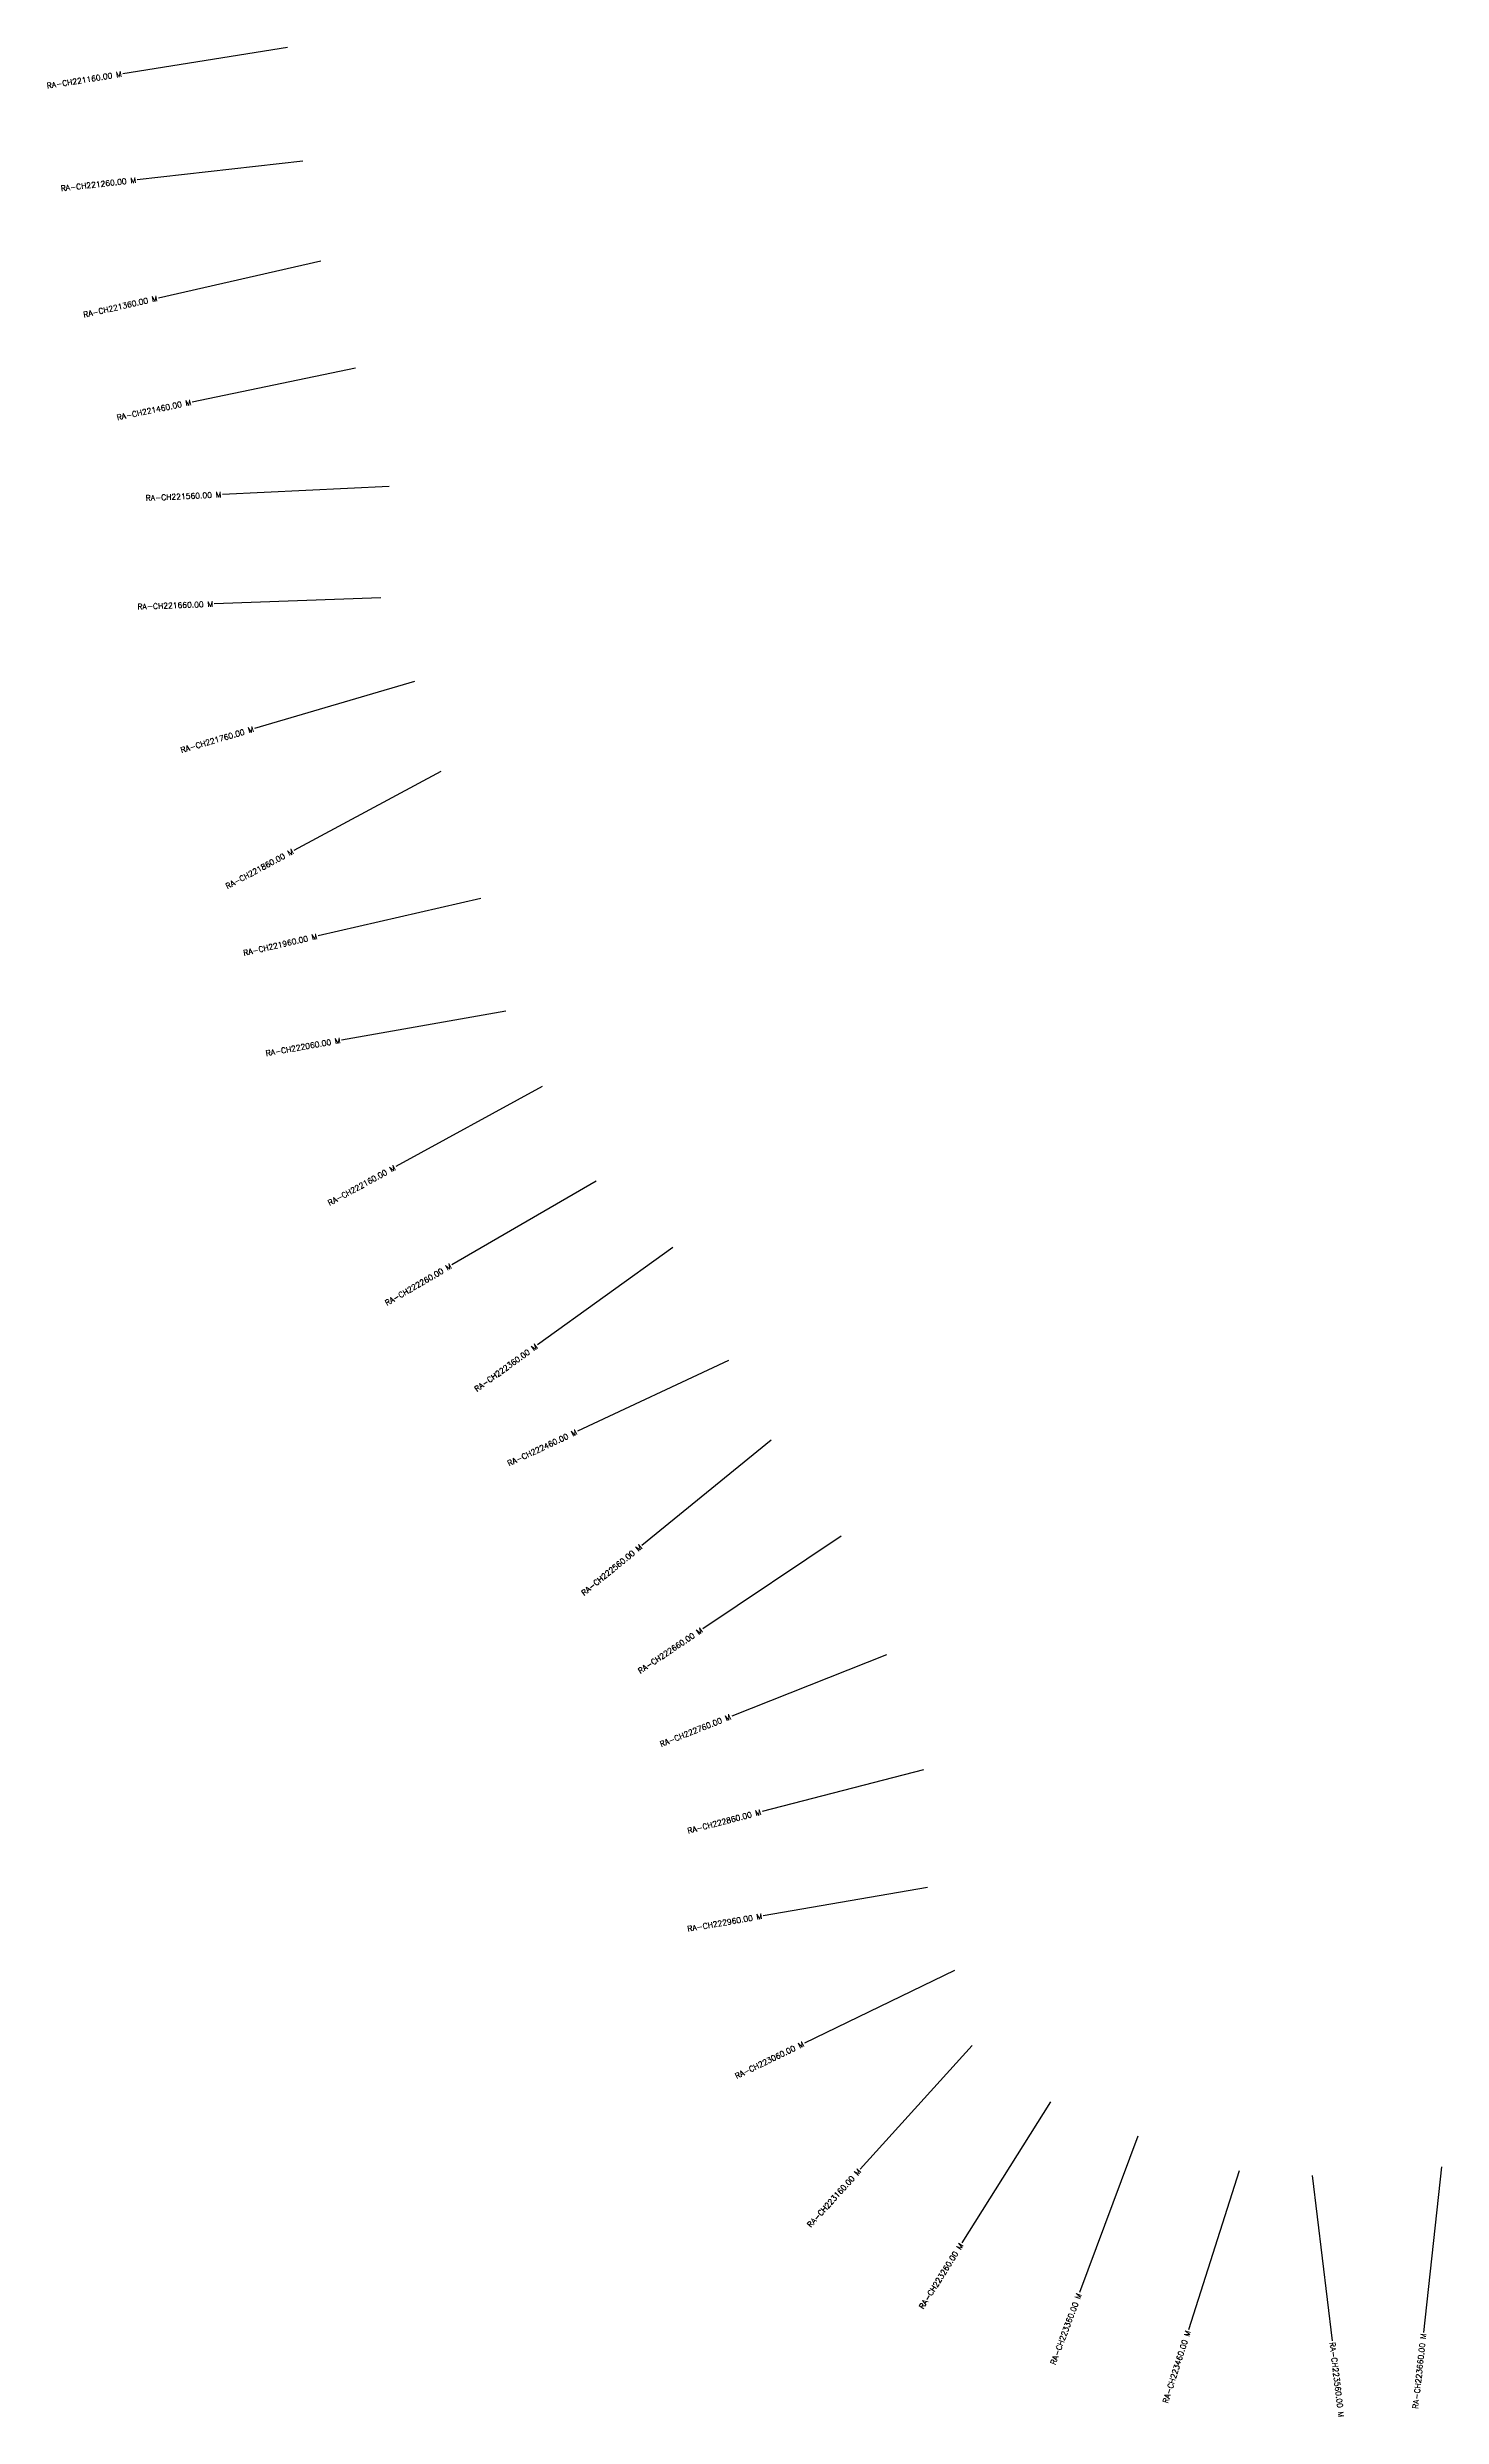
# Model space of a CAD drawing. Header units: metres. Extents: x 274575 to 279396, y 2061411 to 2064248.
# Drawn here: x 274575 to 275829, y 2062028 to 2064161 of the extents above; entities that cross this region are included whole.
import ezdxf
from ezdxf.enums import TextEntityAlignment as Align

# ---------------------------------------------------------------- set-up
doc = ezdxf.new("R2010")
doc.units = ezdxf.units.M
doc.header["$MEASUREMENT"] = 0
doc.layers.add('CS', color=134, linetype='Continuous')
doc.layers.add('CSMark', color=6, linetype='Continuous')
doc.styles.get("Standard").update_dxf_attribs({"font": 'simplex.shx'})

msp = doc.modelspace()

# ---------------------------------------------------------------- linework, layer by layer
at = {"layer": 'CS'}
for p, q in [((274790.8, 2064161), (274642.7, 2064137.3)), ((274804.6, 2064058.6), (274655.5, 2064041.7)), ((274821, 2063968.5), (274674.7, 2063935.4)), ((274852, 2063872.2), (274705.1, 2063841.8)), ((274882.2, 2063765.7), (274732.4, 2063758.6)), ((274874.9, 2063665.5), (274725, 2063660)), ((274905.2, 2063590.1), (274761.3, 2063547.8)), ((274928.7, 2063509.1), (274796.5, 2063438.1)), ((274964.7, 2063395), (274818.6, 2063361.2)), ((274987.2, 2063293.6), (274839.5, 2063267.4)), ((275019.9, 2063225.6), (274888.4, 2063153.6)), ((275068.5, 2063140.6), (274938.8, 2063065.1)), ((275137.5, 2063080.9), (275015.9, 2062993.1)), ((275187.6, 2062979.1), (275051.8, 2062915.4)), ((275226, 2062907.5), (275109.7, 2062812.7)), ((275289.1, 2062821.1), (275164.5, 2062737.6)), ((275329.9, 2062714.2), (275190.5, 2062659)), ((275363, 2062610.5), (275217.8, 2062573)), ((275366.7, 2062504.6), (275218.9, 2062479.1)), ((275391.1, 2062430.1), (275256.1, 2062364.7)), ((275406.8, 2062362.5), (275306.2, 2062251.2)), ((275477.4, 2062311.8), (275397.7, 2062184.8)), ((275556, 2062280.8), (275503.5, 2062140.2)), ((275647.1, 2062249.6), (275601.5, 2062106.7)), ((275712.9, 2062245.5), (275730.8, 2062096.6)), ((275829.2, 2062253.4), (275813, 2062104.3))]:
    msp.add_line(p, q, dxfattribs=at)

# ---------------------------------------------------------------- texts
at = {"layer": 'CSMark'}
for s, rotation, p in [('RA-CH221160.00 M', 9.1012, (274641.7, 2064137.1)), ('RA-CH221260.00 M', 6.445, (274654.6, 2064041.6)), ('RA-CH221360.00 M', 12.7307, (274673.7, 2063935.2)), ('RA-CH221460.00 M', 11.7065, (274704.1, 2063841.6)), ('RA-CH221560.00 M', 2.7026, (274731.4, 2063758.5)), ('RA-CH221660.00 M', 2.0749, (274724, 2063660)), ('RA-CH221760.00 M', 16.3851, (274760.3, 2063547.5)), ('RA-CH221860.00 M', 28.2531, (274795.7, 2063437.7)), ('RA-CH221960.00 M', 13.0227, (274817.6, 2063361)), ('RA-CH222060.00 M', 10.0336, (274838.5, 2063267.3)), ('RA-CH222160.00 M', 28.7149, (274887.5, 2063153.1)), ('RA-CH222260.00 M', 30.2091, (274938, 2063064.6)), ('RA-CH222360.00 M', 35.8016, (275015.1, 2062992.5)), ('RA-CH222460.00 M', 25.1006, (275050.9, 2062915)), ('RA-CH222560.00 M', 39.1819, (275109, 2062812.1)), ('RA-CH222660.00 M', 33.8285, (275163.6, 2062737)), ('RA-CH222760.00 M', 21.6128, (275189.5, 2062658.6)), ('RA-CH222860.00 M', 14.4984, (275216.8, 2062572.7)), ('RA-CH222960.00 M', 9.778, (275217.9, 2062479)), ('RA-CH223060.00 M', 25.8398, (275255.2, 2062364.3)), ('RA-CH223160.00 M', 47.8509, (275305.5, 2062250.5)), ('RA-CH223260.00 M', 57.9006, (275397.1, 2062183.9)), ('RA-CH223360.00 M', 69.5467, (275503.2, 2062139.3)), ('RA-CH223460.00 M', 72.3045, (275601.2, 2062105.7)), ('RA-CH223660.00 M', 83.7997, (275812.9, 2062103.3))]:
    msp.add_text(s, height=5, rotation=rotation, dxfattribs=at).set_placement(p, align=Align.MIDDLE_RIGHT)
msp.add_text('RA-CH223560.00 M', height=5, rotation=276.8557, dxfattribs=at).set_placement((275730.9, 2062095.6), align=Align.MIDDLE_LEFT)

doc.saveas('drawing.dxf')
